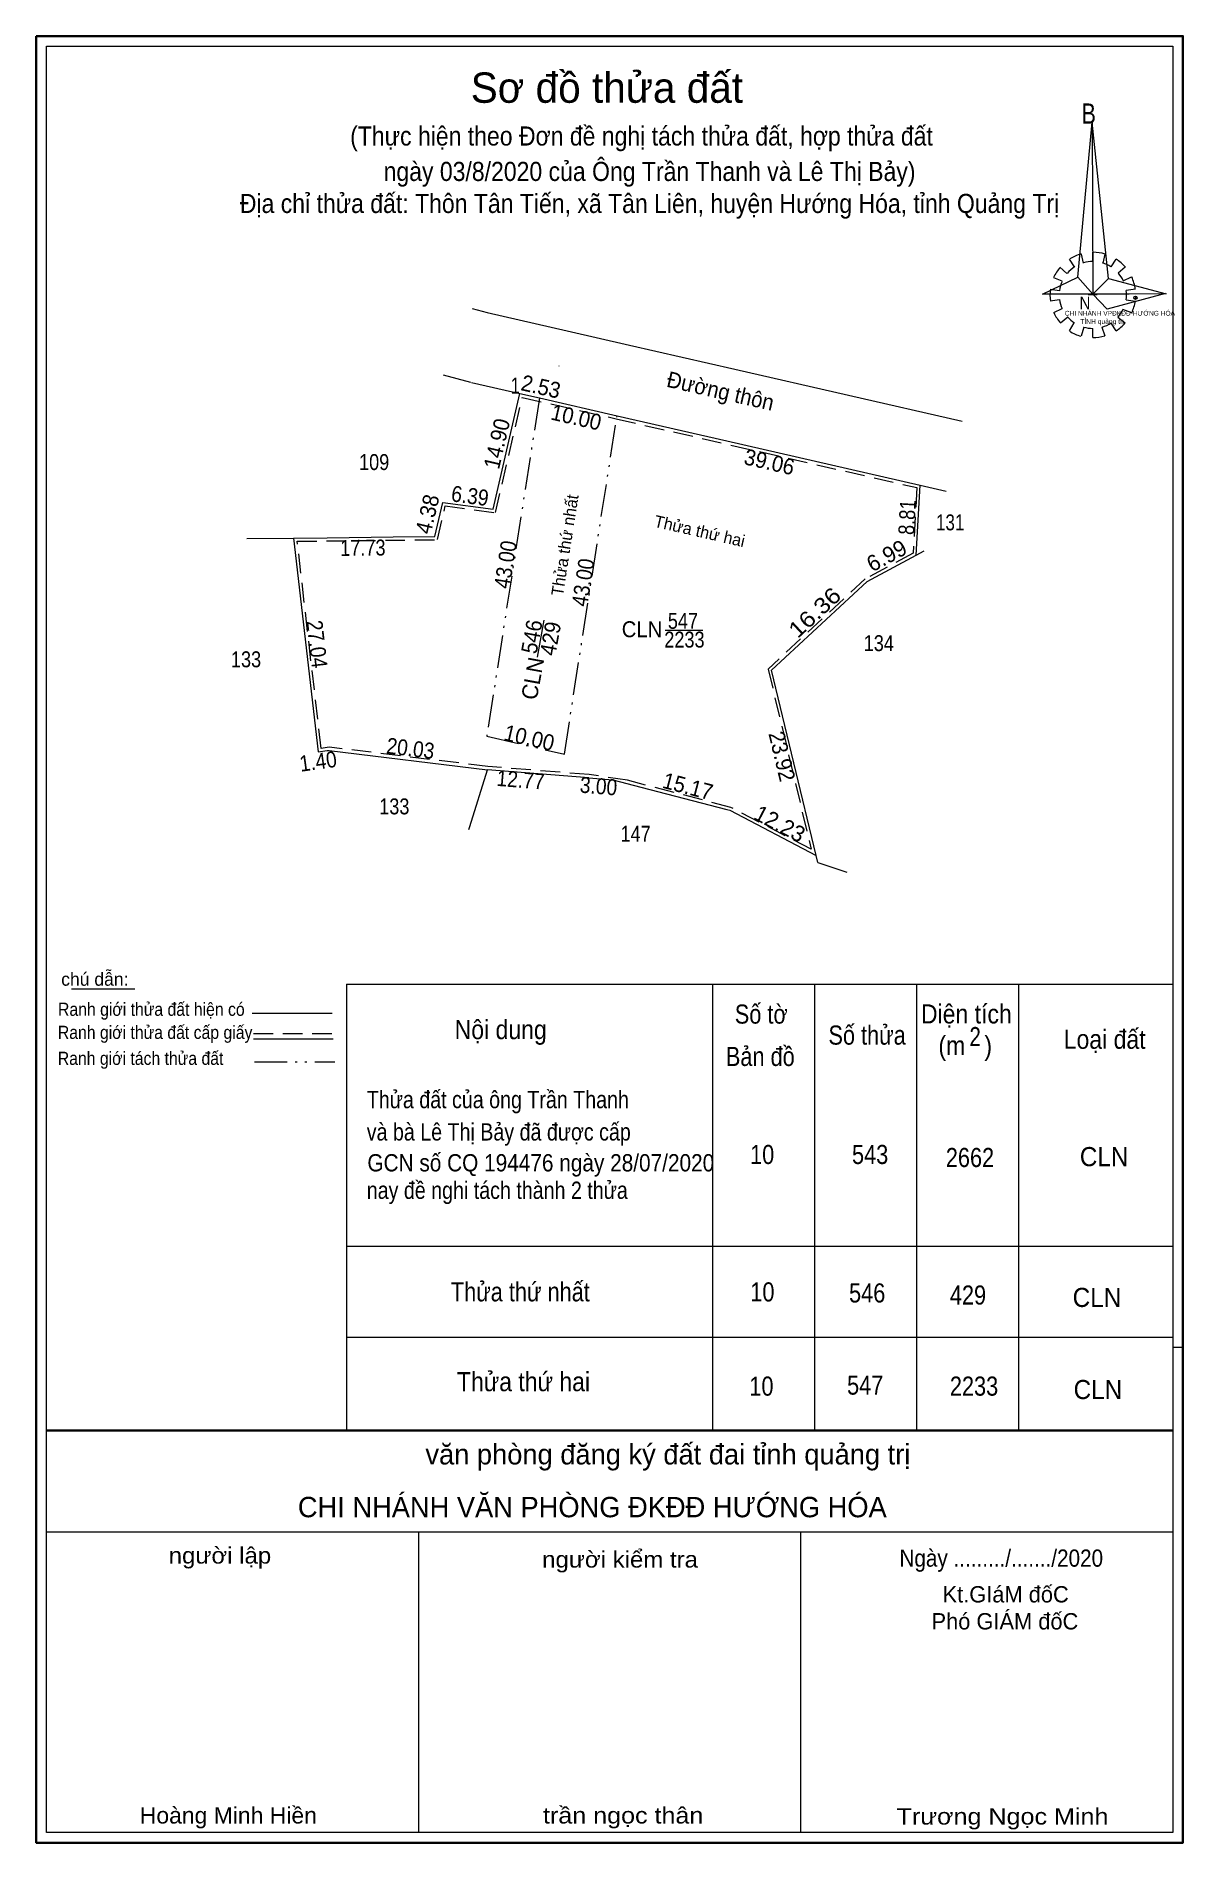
# Model space of a CAD drawing. Header units: metres. Extents: x 548671 to 549507, y 1837538 to 1837940.
# Drawn here: x 548671.3 to 548815.3, y 1837713.2 to 1837940.1 of the extents above; entities that cross this region are included whole.
import ezdxf
from ezdxf.enums import TextEntityAlignment as Align

# ---------------------------------------------------------------- set-up
doc = ezdxf.new("R2010")
doc.units = ezdxf.units.M
doc.header["$LTSCALE"] = 0.82
doc.header["$PDMODE"] = 32
doc.header["$PDSIZE"] = 0.41
for name, pattern in [('DASH_DOUBLE_DOT', [9.2, 5, -1.2, 0.3, -1.2, 0.3, -1.2]), ('LONG_DASHED', [7.5, 6, -1.5]), ('MEDIUM_DASHED', [4.5, 3, -1.5])]:
    doc.linetypes.add(name, pattern=pattern)
for name, color, linetype, lineweight in [('1', 7, 'Continuous', 13), ('15', 7, 'DASH_DOUBLE_DOT', 13), ('4', 7, 'Continuous', 13), ('59', 7, 'DASH_DOUBLE_DOT', 13)]:
    doc.layers.add(name, color=color, linetype=linetype, lineweight=lineweight)

msp = doc.modelspace()

# ---------------------------------------------------------------- texts
at = {"layer": '1'}
msp.add_text('Sơ đồ thửa đất', height=3.808, dxfattribs=at).set_placement((548743.01, 1837931.77), align=Align.CENTER)
for s, height, width, p in [('B', 2.536, 0.8, (548802.61, 1837929.15)), ('N', 1.585, 0.9, (548802.35, 1837905.84)), ('CHI NHÁNH VPĐKĐĐ-HƯỚNG HÓA', 0.5998, 0.95, (548800.51, 1837905.04)), ('TỈNH quảng trị', 0.6, 1.05, (548802.45, 1837904)), ('Ranh giới thửa đất hiện có ', 1.646, 0.9, (548674.08, 1837817.11)), ('Số tờ', 2.4, 0.85, (548759.07, 1837816.13)), ('Diện tích', 2.4, 0.9, (548782.45, 1837816.15)), ('Ranh giới thửa đất cấp giấy', 1.646, 0.9, (548674.06, 1837814.21)), ('Nội dung', 2.4, 0.9, (548723.89, 1837814.18)), ('Số thửa', 2.4, 0.85, (548770.83, 1837813.49)), ('(m   )', 2.4, 0.9, (548784.64, 1837812.17)), ('2', 2.4, 0.8, (548788.54, 1837813.3)), ('Loại đất', 2.4, 0.9, (548800.38, 1837812.97)), ('Ranh giới tách thửa đất', 1.646, 0.9, (548674.05, 1837810.95)), ('Bản đồ', 2.4, 0.85, (548757.95, 1837810.81)), ('Thửa đất của ông Trần Thanh', 2.17, 0.85, (548712.86, 1837805.51)), ('và bà Lê Thị Bảy đã được cấp ', 2.17, 0.85, (548712.85, 1837801.45)), ('GCN số CQ 194476 ngày 28/07/2020', 2.17, 0.9, (548712.93, 1837797.57)), ('10', 2.4, 0.85, (548760.99, 1837798.5)), ('543', 2.4, 0.85, (548773.79, 1837798.5)), ('2662', 2.4, 0.85, (548785.57, 1837798.12)), ('CLN', 2.4, 0.95, (548802.4, 1837798.23)), ('nay đề nghi tách thành 2 thửa', 2.17, 0.85, (548712.85, 1837794.12)), ('Thửa thứ nhất', 2.4, 0.85, (548723.41, 1837781.25)), ('10', 2.4, 0.85, (548761.02, 1837781.24)), ('546', 2.4, 0.85, (548773.42, 1837781.11)), ('429', 2.4, 0.85, (548786.08, 1837780.85)), ('CLN', 2.4, 0.95, (548801.5, 1837780.55)), ('Thửa thứ hai', 2.4, 0.9, (548724.18, 1837769.97)), ('10', 2.4, 0.85, (548760.9, 1837769.41)), ('547', 2.4, 0.85, (548773.17, 1837769.54)), ('2233', 2.4, 0.85, (548786.08, 1837769.41)), ('CLN', 2.4, 0.95, (548801.62, 1837768.98))]:
    msp.add_text(s, height=height, dxfattribs=dict(at, width=width)).set_placement(p)
for s, height, width, p in [('(Thực hiện theo Đơn đề nghị tách thửa đất, hợp thửa đất ', 2.4, 0.9, (548747.755, 1837926.4)), ('ngày 03/8/2020 của Ông Trần Thanh và Lê Thị Bảy)', 2.4, 0.9, (548748.365, 1837921.95)), ('Địa chỉ thửa đất: Thôn Tân Tiến, xã Tân Liên, huyện Hướng Hóa, tỉnh Quảng Trị', 2.4, 0.9, (548748.36, 1837917.93)), ('CLN', 2, 0.95, (548747.415, 1837864.66)), ('547', 2, 0.85, (548752.56, 1837865.71)), ('2233', 2, 0.85, (548752.745, 1837863.36)), ('Ngày ........./......./2020', 2.16, 0.9, (548792.535, 1837747.93))]:
    msp.add_text(s, height=height, dxfattribs=dict(at, width=width)).set_placement(p, align=Align.CENTER)
for s, rotation, width, p in [('2.53', 347.226, 0.95, (548734.5039, 1837895.1518)), ('10.00', 347.117, 0.95, (548738.937, 1837891.3085)), ('14.90', 77.046, 0.95, (548730.1652, 1837888.7358)), ('39.06', 347.116, 0.95, (548763.1971, 1837885.6908)), ('4.38', 76.947, 0.95, (548721.4439, 1837879.8892)), ('6.39', 352.441, 0.9, (548725.6885, 1837881.427)), ('8.81', 86.683, 0.85, (548781.7076, 1837879.6721)), ('17.73', 0.646, 0.85, (548712.3737, 1837874.8924)), ('43.00', 81.158, 0.9, (548731.2523, 1837873.6263)), ('43.00', 81.158, 0.9, (548731.2523, 1837873.6263)), ('43.00', 81.158, 0.9, (548741.0023, 1837871.3863)), ('43.00', 81.158, 0.9, (548741.0023, 1837871.3863)), ('16.36', 42.87, 1.15, (548769.7847, 1837867.0328)), ('27.04', 276.563, 0.9, (548705.6164, 1837863.6693)), ('546', 79.639, 0.95, (548734.5576, 1837864.5452)), ('429', 79.639, 0.95, (548736.9058, 1837864.3052)), ('10.00', 347.117, 0.95, (548733.037, 1837851.0485)), ('10.00', 347.117, 0.95, (548733.037, 1837851.0485)), ('23.92', 283.467, 0.95, (548764.0233, 1837849.4679)), ('1.40', 7.784, 0.9, (548706.8746, 1837848.0746)), ('20.03', 353.06, 0.9, (548718.2242, 1837849.7092)), ('12.77', 355.419, 0.9, (548732.0951, 1837845.754)), ('3.00', 355.411, 0.9, (548741.885, 1837844.9626)), ('15.17', 345.341, 0.95, (548752.927, 1837844.9656))]:
    msp.add_text(s, height=2, rotation=rotation, dxfattribs=dict(at, width=width)).set_placement(p, align=Align.CENTER)
for s, height, width, p in [(' 1', 2, 0.75, (548732.07, 1837895.26)), ('người lập', 2.048, 1.1, (548700.85, 1837748.32)), ('người kiểm tra', 2.048, 1.1, (548754.44, 1837747.82)), ('Hoàng Minh Hiền', 2.05, 1.05, (548706.59, 1837715.68)), ('trần ngọc thân', 2.048, 1.15, (548755.12, 1837715.68)), ('Trương Ngọc Minh', 2.05, 1.15, (548805.99, 1837715.55))]:
    msp.add_text(s, height=height, dxfattribs=dict(at, width=width)).set_placement(p, align=Align.RIGHT)
for s, height, rotation, p in [('Thửa thứ nhất', 1.5, 81.158, (548738.4684, 1837876.0947)), ('Thửa thứ hai', 1.5, 347.116, (548754.4928, 1837877.2493)), ('6.99', 2, 28.251, (548778.6167, 1837874.0147)), ('CLN', 2, 79.639, (548734.67, 1837859.3002)), ('12.23', 2, 332.429, (548764.2572, 1837840.345))]:
    msp.add_text(s, height=height, rotation=rotation, dxfattribs=at).set_placement(p, align=Align.CENTER)
msp.add_text('chú dẫn:', height=1.646, dxfattribs=at).set_placement((548674.48, 1837820.89))
for s, height, p in [('văn phòng đăng ký đất đai tỉnh quảng trị', 2.56, (548781.12, 1837760.77)), ('CHI NHÁNH VĂN PHÒNG ĐKĐĐ HƯỚNG HÓA', 2.56, (548778.15, 1837754.14)), ('Kt.GIáM đốC', 2.05, (548801.01, 1837743.44)), ('Phó GIÁM đốC', 2.05, (548802.21, 1837740.05))]:
    msp.add_text(s, height=height, dxfattribs=at).set_placement(p, align=Align.RIGHT)
at = {"layer": '4', "width": 0.95}
msp.add_text('Đường thôn', height=2, rotation=347.122, dxfattribs=at).set_placement((548757.0571, 1837894.6049), align=Align.CENTER)
at = {"layer": '4'}
for s, width, p in [('109', 0.85, (548713.78, 1837885.65)), ('131', 0.8, (548786.115, 1837878.08)), ('134', 0.85, (548777.155, 1837862.91)), ('133', 0.85, (548697.69, 1837860.88)), ('133', 0.85, (548716.31, 1837842.41)), ('147', 0.85, (548746.61, 1837838.97))]:
    msp.add_text(s, height=2, dxfattribs=dict(at, width=width)).set_placement(p, align=Align.CENTER)

# ---------------------------------------------------------------- linework, layer by layer
at = {"layer": '1'}
for p, q in [((548799.9, 1837911.11), (548800.77, 1837910.34)), ((548801.75, 1837911.18), (548801.12, 1837912.13)), ((548802.55, 1837912.78), (548802.83, 1837911.65)), ((548804.02, 1837911.83), (548804.05, 1837913)), ((548805.55, 1837912.78), (548805.27, 1837911.62)), ((548806.32, 1837911.18), (548806.95, 1837912.13)), ((548808.1, 1837911.11), (548807.23, 1837910.38)), ((548800.18, 1837909.36), (548799.13, 1837909.79)), ((548807.86, 1837909.39), (548808.9, 1837909.9)), ((548798.68, 1837908.37), (548799.83, 1837908.19)), ((548799.83, 1837907.03), (548798.68, 1837906.84)), ((548803.46, 1837907.68), (548804.57, 1837907.68)), ((548809.39, 1837908.37), (548808.2, 1837908.19)), ((548808.2, 1837907.03), (548809.39, 1837906.84)), ((548799.13, 1837905.42), (548800.18, 1837905.93)), ((548800.88, 1837904.84), (548799.97, 1837904.11)), ((548807.16, 1837904.84), (548808.1, 1837904.15)), ((548808.94, 1837905.39), (548807.79, 1837905.82)), ((548801.12, 1837903.13), (548801.71, 1837904.15)), ((548802.9, 1837903.6), (548802.55, 1837902.47)), ((548804.02, 1837902.29), (548804.02, 1837903.42)), ((548805.17, 1837903.6), (548805.52, 1837902.51)), ((548806.95, 1837903.13), (548806.32, 1837904.11)), ((548728.72, 1837880.74), (548732.06, 1837895.26)), ((548744.28, 1837892.47), (548758.09, 1837889.31)), ((548758.09, 1837889.31), (548782.36, 1837883.76)), ((548781.85, 1837874.96), (548782.36, 1837883.76)), ((548721.4, 1837877.31), (548722.39, 1837881.58)), ((548722.39, 1837881.58), (548728.72, 1837880.74)), ((548703.67, 1837877.11), (548706.76, 1837850.25)), ((548716.18, 1837877.25), (548721.4, 1837877.31)), ((548734.29, 1837862.14), (548735.15, 1837866.8)), ((548750.32, 1837865.54), (548755.06, 1837865.54)), ((548769.27, 1837837.26), (548763.7, 1837860.52)), ((548708.15, 1837850.44), (548728.03, 1837848.02)), ((548740.76, 1837847), (548728.03, 1837848.02)), ((548740.76, 1837847), (548743.75, 1837846.76)), ((548743.75, 1837846.76), (548747.28, 1837845.84)), ((548747.28, 1837845.84), (548758.09, 1837843.01)), ((548758.09, 1837843.01), (548758.43, 1837842.92)), ((548758.43, 1837842.92), (548769.27, 1837837.26)), ((548675.76, 1837820.5), (548683.71, 1837820.5)), ((548710.29, 1837821.1), (548814.06, 1837821.1)), ((548710.29, 1837821.1), (548710.29, 1837765.03)), ((548756.28, 1837821.1), (548756.28, 1837765.03)), ((548769.08, 1837821.1), (548769.08, 1837765.03)), ((548781.88, 1837821.1), (548781.88, 1837765.03)), ((548794.68, 1837821.1), (548794.68, 1837765.03)), ((548698.46, 1837817.43), (548708.5, 1837817.43)), ((548698.62, 1837814.21), (548708.64, 1837814.21)), ((548710.29, 1837788.19), (548814.06, 1837788.19)), ((548710.29, 1837776.77), (548814.06, 1837776.77)), ((548814.06, 1837775.51), (548815.34, 1837775.51)), ((548671.33, 1837763.79), (548671.33, 1837713.25)), ((548672.62, 1837752.33), (548814.06, 1837752.33)), ((548719.33, 1837752.33), (548719.33, 1837714.54)), ((548767.33, 1837752.33), (548767.33, 1837714.54))]:
    msp.add_line(p, q, dxfattribs=at)
at = {"layer": '1', "linetype": 'MEDIUM_DASHED'}
msp.add_line((548698.62, 1837814.89), (548708.72, 1837814.89), dxfattribs=at)
at = {"layer": '1', "linetype": 'DASH_DOUBLE_DOT'}
msp.add_line((548698.77, 1837811.32), (548708.85, 1837811.32), dxfattribs=at)
at = {"layer": '1', "lineweight": 35}
msp.add_line((548672.62, 1837765.03), (548814.06, 1837765.03), dxfattribs=at)
at = {"layer": '1'}
for points in [[(548671.33, 1837713.25), (548671.33, 1837940.13), (548815.33, 1837940.13), (548815.33, 1837713.25)], [(548671.33, 1837713.25), (548671.33, 1837940.13), (548815.33, 1837940.13), (548815.33, 1837713.25)], [(548814.06, 1837765.03), (548814.06, 1837714.54), (548672.62, 1837714.54), (548672.62, 1837938.86), (548814.06, 1837938.86)], [(548803.95, 1837929.32), (548804.02, 1837907.72), (548802.13, 1837909.87)], [(548803.95, 1837929.32), (548804.02, 1837907.72), (548806.01, 1837909.72)], [(548797.73, 1837907.72), (548802.13, 1837909.87), (548804.02, 1837907.72)], [(548813.23, 1837907.79), (548804.02, 1837907.72), (548806.01, 1837909.72)], [(548813.16, 1837907.83), (548805.83, 1837905.86), (548804.02, 1837907.72)]]:
    msp.add_lwpolyline(points, close=True, dxfattribs=at)
at = {"layer": '1', "lineweight": 35}
msp.add_lwpolyline([(548671.34, 1837940.14), (548815.34, 1837940.14), (548815.34, 1837713.26), (548671.34, 1837713.26)], close=True, dxfattribs=at)
at = {"layer": '1'}
for points in [[(548732.06, 1837895.26), (548734.53, 1837894.7), (548744.28, 1837892.47)], [(548703.67, 1837877.11), (548707.88, 1837877.15), (548716.18, 1837877.25)], [(548763.7, 1837860.52), (548775.69, 1837871.65), (548781.85, 1837874.96)], [(548706.76, 1837850.25), (548707.88, 1837850.41), (548708.15, 1837850.44)]]:
    msp.add_lwpolyline(points, dxfattribs=at)
for centre, major_axis, start_param, end_param in [((548804.0342, 1837907.6422), (5.3839, 0), 2.43958176, 2.72400246), ((548804.0342, 1837907.6422), (4.2195, 0), 2.13373541, 2.44496261), ((548804.0342, 1837907.6422), (5.3839, 0), 1.84955988, 2.13900916), ((548804.0342, 1837907.6422), (4.2195, 0), 1.56985589, 1.85611068), ((548804.0342, 1837907.6422), (5.3839, 0), 1.27924208, 1.56332225), ((548804.0342, 1837907.6422), (4.2195, 0), 1.00270906, 1.2755622), ((548804.0342, 1837907.6422), (5.3839, 0), 0.71056237, 0.99687234), ((548804.0342, 1837907.6422), (4.2195, 0), 2.72368549, 3.01515824), ((548804.0342, 1837907.6422), (4.2195, 0), 0.42678376, 0.70646463), ((548804.0342, 1837907.6422), (5.3839, 0), 0.1390515, 0.43393316), ((548804.0342, 1837907.6422), (5.3839, 0), 3.00667928, 3.29139349), ((548804.0342, 1837907.6422), (4.2195, 0), 3.28229955, 3.56105054), ((548804.0342, 1837907.6422), (4.2195, 0), 6.13558388, 6.41618463), ((548804.0342, 1837907.6422), (5.3839, 0), 5.85230288, 6.13839648), ((548804.0342, 1837907.6422), (5.3839, 0), 3.56988637, 3.85691866), ((548804.0342, 1837907.6422), (4.2195, 0), 3.86077574, 4.13258255), ((548804.0342, 1837907.6422), (4.2195, 0), 5.56137327, 5.83951437), ((548804.0034, 1837907.6102), (5.3839, 0), 4.1470906, 4.43659307), ((548804.0342, 1837907.6422), (4.2195, 0), 4.43854677, 4.71314001), ((548804.0342, 1837907.6422), (5.3839, 0), 4.71301008, 4.99761054), ((548804.0342, 1837907.6422), (4.2195, 0), 4.99087134, 5.28933161), ((548804.0342, 1837907.6422), (5.3839, 0), 5.28561416, 5.56798705)]:
    msp.add_ellipse(centre, major_axis=major_axis, ratio=0.995001, start_param=start_param, end_param=end_param, dxfattribs=at)
msp.add_point((548809.39, 1837907.28), dxfattribs=at)
at = {"layer": '15'}
msp.add_line((548734.53, 1837894.7), (548727.92, 1837852.21), dxfattribs=at)
at = {"layer": '15', "linetype": 'MEDIUM_DASHED'}
msp.add_lwpolyline([(548732.37, 1837894.78), (548744.19, 1837892.08), (548781.95, 1837883.44), (548781.46, 1837875.2), (548775.45, 1837871.98), (548763.26, 1837860.65), (548768.67, 1837838.02), (548758.58, 1837843.29), (548745.6, 1837846.69), (548740.8, 1837847.4), (548728.07, 1837848.42), (548708.15, 1837850.84), (548707.11, 1837850.7), (548704.12, 1837876.71), (548721.72, 1837876.91), (548722.7, 1837881.14), (548729.03, 1837880.3)], close=True, dxfattribs=at)
at = {"layer": '4'}
for p, q in [((548722.43, 1837897.61), (548725.86, 1837896.68)), ((548759.09, 1837898.31), (548787.64, 1837891.78)), ((548726.01, 1837896.65), (548732.06, 1837895.26)), ((548782.36, 1837883.76), (548785.63, 1837883.01)), ((548697.79, 1837877.04), (548703.67, 1837877.11)), ((548781.85, 1837874.96), (548782.85, 1837875.49)), ((548769.48, 1837836.38), (548769.27, 1837837.26)), ((548769.48, 1837836.38), (548773.15, 1837835.13))]:
    msp.add_line(p, q, dxfattribs=at)
at = {"layer": '4', "linetype": 'LONG_DASHED'}
msp.add_line((548736.99, 1837898.75), (548737, 1837898.75), dxfattribs=at)
at = {"layer": '4'}
for points in [[(548726.09, 1837905.94), (548727.99, 1837905.43), (548738, 1837903.13)], [(548738, 1837903.13), (548745.86, 1837901.33), (548759.09, 1837898.31)], [(548725.67, 1837840.52), (548725.78, 1837840.89), (548728.03, 1837848.02)]]:
    msp.add_lwpolyline(points, dxfattribs=at)
at = {"layer": '59'}
msp.add_lwpolyline([(548727.92, 1837852.21), (548737.67, 1837849.98), (548744.28, 1837892.47)], dxfattribs=at)

msp.set_redraw_order([(e.dxf.handle, doc.entitydb.next_handle()) for e in msp.query("TEXT MTEXT ATTDEF DIMENSION ARC_DIMENSION")])  # texts and dimensions are drawn at this point

doc.saveas('drawing.dxf')
